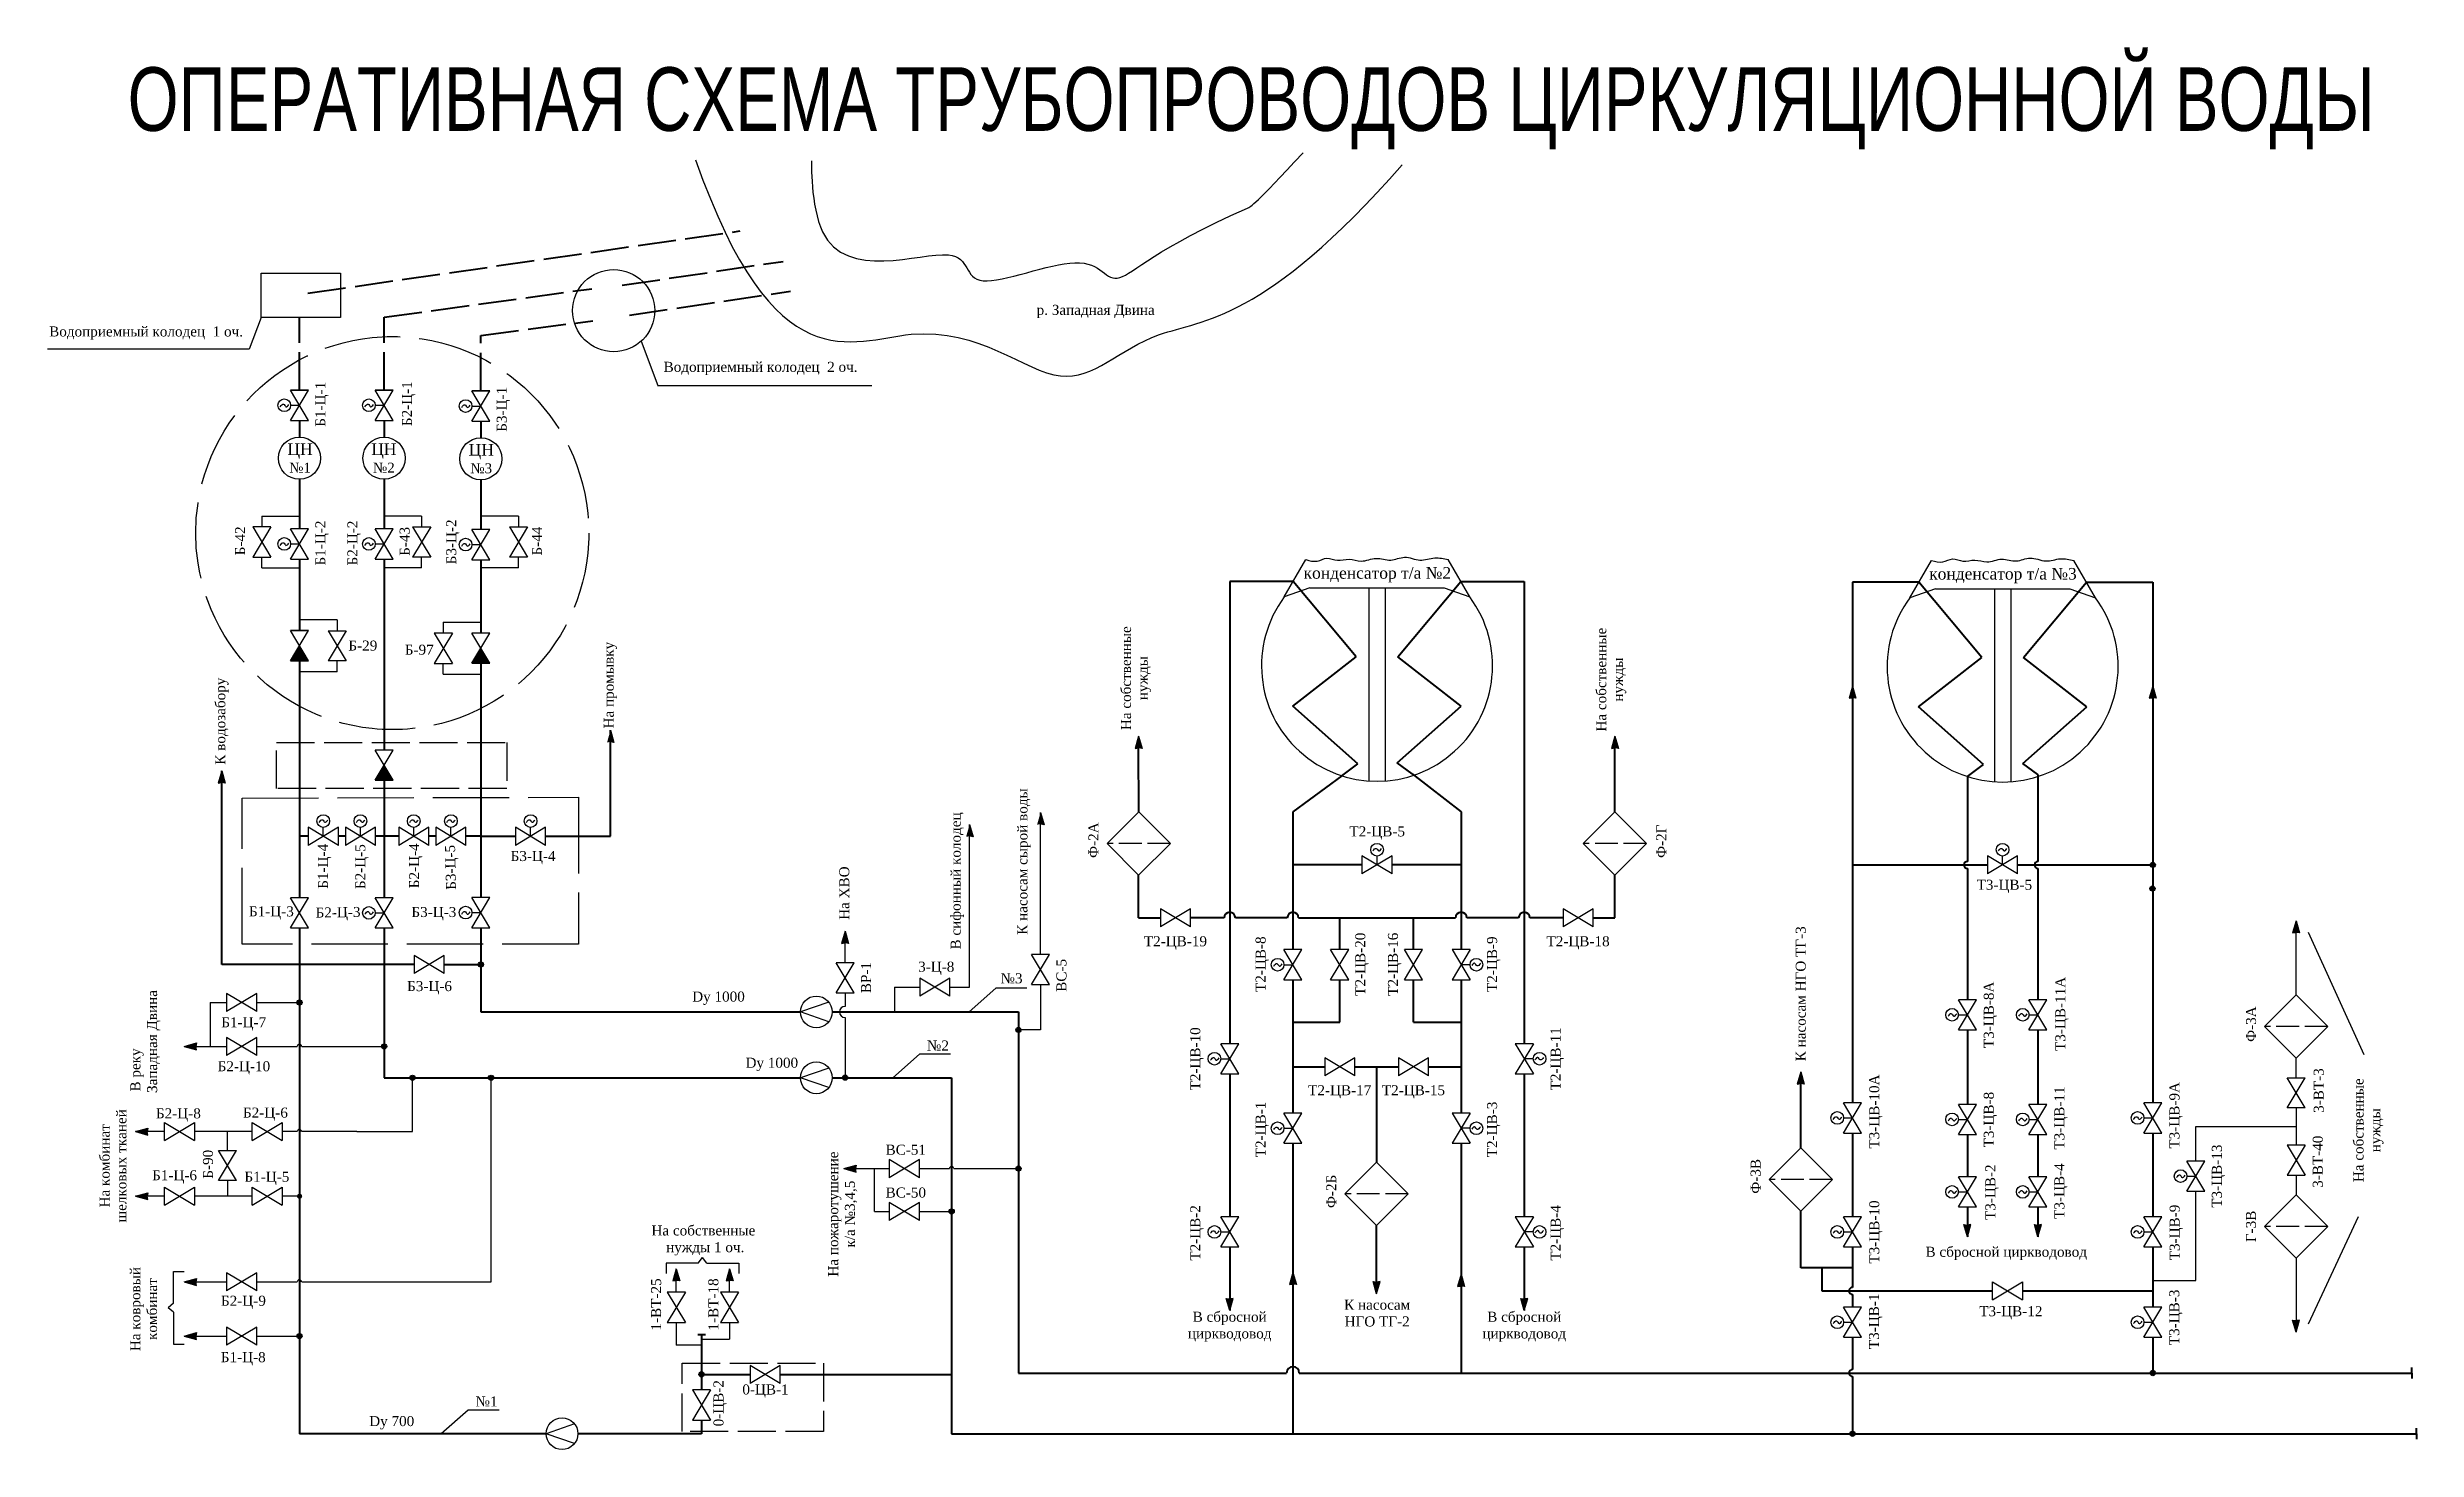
# Model space of a CAD drawing. Header units: millimetres. Extents: x 95 to 468, y 175 to 395.
import ezdxf

# ---------------------------------------------------------------- set-up
doc = ezdxf.new("R2010")
doc.units = ezdxf.units.MM
doc.linetypes.add('ACAD_ISO02W100', pattern=[15, 12, -3])
doc.styles.add('ARIAL', font='ARIAL.TTF', dxfattribs={"width": 0.9})

msp = doc.modelspace()

# ---------------------------------------------------------------- texts
at = {"insert": (284.58, 385.62), "char_height": 10, "width": 395, "attachment_point": 5, "style": 'ARIAL'}
msp.add_mtext('{\\fArial Narrow|b0|i0|c204|p34;ОПЕРАТИВНАЯ СХЕМА\\fArial Narrow|b0|i0|c0|p34; \\fArial Narrow|b0|i0|c204|p34;ТРУБОПРОВОДОВ ЦИРКУЛЯЦИОННОЙ ВОДЫ}', dxfattribs=at)
for s, insert, char_height, width, attachment_point in [('{\\fTimes New Roman|b0|i0|c204|p18;р. Западная Двина}', (269.37, 353.64), 1.5795, 22.5911, 6), ('{\\fTimes New Roman|b0|i0|c204|p18;Водоприемный колодец  1 оч.}', (125.89, 350.24), 1.5795, 33.0039, 6), ('{\\fTimes New Roman|b0|i0|c204|p18;Водоприемный колодец  2 оч.}', (222.6, 344.67), 1.5795, 33.0039, 6), ('{\\fTimes New Roman|b0|i0|c204|p18;\\H0.8642x;ЦН\\H1.157x;\\P\\H0.7407x;№1}', (134.87, 330.58), 2.106, 8.6726, 5), ('{\\fTimes New Roman|b0|i0|c204|p18;\\H0.8642x;ЦН\\P\\H0.857x;№2}', (148.05, 330.58), 2.106, 8.6726, 5), ('{\\fTimes New Roman|b0|i0|c204|p18;\\H0.8642x;ЦН\\P\\H0.857x;№3}', (163.38, 330.47), 2.106, 8.6726, 5), ('{\\fTimes New Roman|b0|i0|c204|p18;\\H0.8642x;конденсатор т/а №\\fTimes New Roman|b0|i0|c0|p18;2}', (304.41, 312.2), 2.106, 27.2025, 5), ('{\\fTimes New Roman|b0|i0|c204|p18;\\H0.8642x;\\C256;конденсатор т/а №3}', (402.87, 312.07), 2.106, 27.2025, 5), ('{\\fTimes New Roman|b0|i0|c204|p18;Б-\\fTimes New Roman|b0|i0|c0|p18;29}', (142.47, 301.85), 1.5795, 7.5635, 1), ('{\\fTimes New Roman|b0|i0|c204|p18;Б-97}', (151.35, 301.2), 1.5795, 7.5635, 1), ('{\\fTimes New Roman|b0|i0|c204|p18;Т\\fTimes New Roman|b0|i0|c0|p18;2-\\fTimes New Roman|b0|i0|c204|p18;ЦВ\\fTimes New Roman|b0|i0|c0|p18;-5}', (304.39, 271.56), 1.5795, 10.8839, 5), ('{\\fTimes New Roman|b0|i0|c204|p18;Б\\fTimes New Roman|b0|i0|c0|p18;3-\\fTimes New Roman|b0|i0|c204|p18;Ц\\fTimes New Roman|b0|i0|c0|p18;-4}', (168.01, 268.73), 1.5795, 8.2118, 1), ('{\\fTimes New Roman|b0|i0|c204|p18;Т3-ЦВ-5}', (398.72, 264.21), 1.5795, 8.2118, 1), ('{\\fTimes New Roman|b0|i0|c204|p18;Б1-Ц-\\fTimes New Roman|b0|i0|c0|p18;3}', (126.82, 260.02), 1.5795, 7.5635, 1), ('{\\fTimes New Roman|b0|i0|c204|p18;Б3-Ц-\\fTimes New Roman|b0|i0|c0|p18;3}', (152.39, 259.92), 1.5795, 7.5635, 1), ('{\\fTimes New Roman|b0|i0|c204|p18;Т\\fTimes New Roman|b0|i0|c0|p18;2-\\fTimes New Roman|b0|i0|c204|p18;ЦВ\\fTimes New Roman|b0|i0|c0|p18;-1\\fTimes New Roman|b0|i0|c204|p18;9}', (272.63, 254.27), 1.5795, 9.0801, 5), ('{\\fTimes New Roman|b0|i0|c204|p18;Т\\fTimes New Roman|b0|i0|c0|p18;2-\\fTimes New Roman|b0|i0|c204|p18;ЦВ\\fTimes New Roman|b0|i0|c0|p18;-1\\fTimes New Roman|b0|i0|c204|p18;8}', (336, 254.27), 1.5795, 9.0801, 5), ('{\\fTimes New Roman|b0|i0|c204|p18;3-Ц-8}', (234.99, 250.27), 1.5795, 21.0675, 5), ('{\\fTimes New Roman|b0|i0|c204|p18;Б3-Ц-6}', (151.71, 248.26), 1.5795, 8.2118, 1), ('{\\fTimes New Roman|b0|i0|c0|p18;Dу 1000}', (200.72, 245.56), 1.5795, 21.0675, 5), ('{\\fTimes New Roman|b0|i0|c204|p18;№3}', (246.84, 248.68), 1.5795, 21.0675, 5), ('{\\fTimes New Roman|b0|i0|c204|p18;Б1-Ц-7}', (122.47, 242.56), 1.5795, 8.2118, 1), ('{\\fTimes New Roman|b0|i0|c204|p18;№2}', (235.26, 238.12), 1.5795, 21.0675, 5), ('{\\fTimes New Roman|b0|i0|c204|p18;Б2-Ц-10}', (121.9, 235.64), 1.5795, 8.2118, 1), ('{\\fTimes New Roman|b0|i0|c0|p18;Dу 1000}', (209.11, 235.15), 1.5795, 21.0675, 5), ('{\\fTimes New Roman|b0|i0|c204|p18;Т\\fTimes New Roman|b0|i0|c0|p18;2-\\fTimes New Roman|b0|i0|c204|p18;ЦВ\\fTimes New Roman|b0|i0|c0|p18;-17}', (298.49, 230.83), 1.5795, 9.0801, 5), ('{\\fTimes New Roman|b0|i0|c204|p18;Т\\fTimes New Roman|b0|i0|c0|p18;2-\\fTimes New Roman|b0|i0|c204|p18;ЦВ\\fTimes New Roman|b0|i0|c0|p18;-15}', (310.09, 230.83), 1.5795, 9.0801, 5), ('{\\fTimes New Roman|b0|i0|c204|p18;Б\\fTimes New Roman|b0|i0|c0|p18;2-\\fTimes New Roman|b0|i0|c204|p18;Ц\\fTimes New Roman|b0|i0|c0|p18;-8}', (119.25, 228.23), 1.5795, 8.2118, 3), ('{\\fTimes New Roman|b0|i0|c204|p18;Б\\fTimes New Roman|b0|i0|c0|p18;2-\\fTimes New Roman|b0|i0|c204|p18;Ц\\fTimes New Roman|b0|i0|c0|p18;-6}', (132.95, 228.35), 1.5795, 8.2118, 3), ('{\\fTimes New Roman|b0|i0|c204|p18;ВС-51}', (230.2, 221.71), 1.5795, 21.0675, 5), ('{\\fTimes New Roman|b0|i0|c204|p18;Б1\\fTimes New Roman|b0|i0|c0|p18;-\\fTimes New Roman|b0|i0|c204|p18;Ц\\fTimes New Roman|b0|i0|c0|p18;-6}', (118.65, 218.49), 1.5795, 8.2118, 3), ('{\\fTimes New Roman|b0|i0|c204|p18;Б1\\fTimes New Roman|b0|i0|c0|p18;-\\fTimes New Roman|b0|i0|c204|p18;Ц\\fTimes New Roman|b0|i0|c0|p18;-5}', (133.18, 218.26), 1.5795, 8.2118, 3), ('{\\fTimes New Roman|b0|i0|c204|p18;ВС-50}', (230.2, 214.97), 1.5795, 21.0675, 5), ('{\\fTimes New Roman|b0|i0|c204|p18;На собственные\\P нужды 1 оч.}', (198.34, 207.44), 1.5795, 28.4668, 5), ('{\\fTimes New Roman|b0|i0|c204|p18;В сбросной циркводовод}', (403.39, 205.4), 1.5795, 33.7995, 5), ('{\\fTimes New Roman|b0|i0|c204|p18;Б2-Ц-9}', (122.42, 198.74), 1.5795, 8.2118, 1), ('{\\fTimes New Roman|b0|i0|c204|p18;К насосам \\PНГО ТГ-2}', (304.38, 196), 1.5795, 21.2495, 5), ('{\\fTimes New Roman|b0|i0|c204|p18;В сбросной \\fTimes New Roman|b0|i0|c0|p18;\\P\\fTimes New Roman|b0|i0|c204|p18;циркводовод}', (281.17, 193.86), 1.5795, 16.5558, 5), ('{\\fTimes New Roman|b0|i0|c204|p18;В сбросной \\fTimes New Roman|b0|i0|c0|p18;\\P\\fTimes New Roman|b0|i0|c204|p18;циркводовод}', (327.53, 193.86), 1.5795, 16.5558, 5), ('{\\fTimes New Roman|b0|i0|c204|p18;Т3-ЦВ-12}', (399.14, 197.1), 1.5795, 7.5635, 1), ('{\\fTimes New Roman|b0|i0|c204|p18;Б1-Ц-8}', (122.39, 189.86), 1.5795, 8.2118, 1), ('{\\fTimes New Roman|b0|i0|c204|p18;№1}', (164.21, 182.1), 1.5795, 21.0675, 5), ('{\\fTimes New Roman|b0|i0|c204|p18;0-ЦВ-1}', (208.12, 183.73), 1.5795, 21.0675, 5), ('{\\fTimes New Roman|b0|i0|c0|p18;Dу 7\\fTimes New Roman|b0|i0|c0|p18;00}', (149.29, 178.75), 1.5795, 21.0675, 5)]:
    msp.add_mtext(s, dxfattribs=dict(insert=insert, char_height=char_height, width=width, attachment_point=attachment_point))
at = {"char_height": 1.5795}
for s, insert, width, attachment_point, rotation in [('{\\fTimes New Roman|b0|i0|c204|p18;Б1-Ц-1}', (137.27, 335.5), 7.5635, 1, 90), ('{\\fTimes New Roman|b0|i0|c204|p18;Б2-Ц-1}', (150.9, 335.59), 7.5635, 1, 90), ('{\\fTimes New Roman|b0|i0|c204|p18;Б3-Ц-1}', (165.81, 334.71), 7.5635, 1, 90), ('{\\fTimes New Roman|b0|i0|c204|p18;Б3-Ц-2}', (157.87, 313.85), 7.5635, 1, 90), ('{\\fTimes New Roman|b0|i0|c204|p18;Б-42}', (124.64, 315.27), 7.5635, 1, 90), ('{\\fTimes New Roman|b0|i0|c204|p18;Б1-Ц-2}', (137.27, 313.66), 7.5635, 1, 90), ('{\\fTimes New Roman|b0|i0|c204|p18;Б2-Ц-2}', (142.32, 313.66), 7.5635, 1, 90), ('{\\fTimes New Roman|b0|i0|c204|p18;Б-43}', (150.53, 315.18), 4.5166, 1, 90), ('{\\fTimes New Roman|b0|i0|c204|p18;Б-44}', (171.35, 315.23), 4.8857, 1, 90), ('{\\fTimes New Roman|b0|i0|c204|p18;На собственные нужды}', (266.43, 295.93), 21.2495, 5, 90), ('{\\fTimes New Roman|b0|i0|c204|p18;На собственные нужды}', (341.22, 295.7), 21.2495, 5, 90), ('{\\fTimes New Roman|b0|i0|c204|p18;На промывку}', (183.71, 294.83), 14.9795, 5, 90), ('{\\fTimes New Roman|b0|i0|c204|p18;К водозабору}', (122.57, 289.16), 15.1638, 5, 90), ('{\\fTimes New Roman|b0|i0|c204|p18;К насосам сырой воды}', (248.81, 267.07), 26.4435, 5, 90), ('{\\fTimes New Roman|b0|i0|c204|p18;В сифонный колодец}', (238.3, 264.02), 26.4435, 5, 90), ('{\\fTimes New Roman|b0|i0|c204|p18;Ф-2А}', (258.94, 267.64), 7.5635, 1, 90), ('{\\fTimes New Roman|b0|i0|c204|p18;Ф-2Г}', (348.31, 267.64), 7.5635, 1, 90), ('{\\fTimes New Roman|b0|i0|c204|p18;Б1-Ц-\\fTimes New Roman|b0|i0|c0|p18;4}', (137.67, 262.79), 8.2118, 1, 90), ('{\\fTimes New Roman|b0|i0|c204|p18;Б\\fTimes New Roman|b0|i0|c0|p18;2-\\fTimes New Roman|b0|i0|c204|p18;Ц\\fTimes New Roman|b0|i0|c0|p18;-5}', (143.56, 262.74), 8.2118, 1, 90), ('{\\fTimes New Roman|b0|i0|c204|p18;Б\\fTimes New Roman|b0|i0|c0|p18;2-\\fTimes New Roman|b0|i0|c204|p18;Ц\\fTimes New Roman|b0|i0|c0|p18;-4}', (152.03, 262.87), 8.2118, 1, 90), ('{\\fTimes New Roman|b0|i0|c204|p18;Б\\fTimes New Roman|b0|i0|c0|p18;3-\\fTimes New Roman|b0|i0|c204|p18;Ц\\fTimes New Roman|b0|i0|c0|p18;-5}', (157.84, 262.6), 8.2118, 1, 91.4214), ('{\\fTimes New Roman|b0|i0|c204|p18;На ХВО}', (220.52, 262.1), 26.4435, 5, 90), ('{\\fTimes New Roman|b0|i0|c204|p18;Б2-Ц-\\fTimes New Roman|b0|i0|c0|p18;3}', (137.3, 259.82), 7.5635, 1, 0.9658), ('{\\fTimes New Roman|b0|i0|c204|p18;Т\\fTimes New Roman|b0|i0|c0|p18;2-\\fTimes New Roman|b0|i0|c204|p18;ЦВ\\fTimes New Roman|b0|i0|c0|p18;-8}', (286.29, 250.91), 9.0801, 5, 90), ('{\\fTimes New Roman|b0|i0|c204|p18;Т\\fTimes New Roman|b0|i0|c0|p18;2-\\fTimes New Roman|b0|i0|c204|p18;ЦВ\\fTimes New Roman|b0|i0|c0|p18;-20}', (301.98, 250.91), 9.0801, 5, 90), ('{\\fTimes New Roman|b0|i0|c204|p18;Т\\fTimes New Roman|b0|i0|c0|p18;2-\\fTimes New Roman|b0|i0|c204|p18;ЦВ\\fTimes New Roman|b0|i0|c0|p18;-16}', (307.12, 250.91), 9.0801, 5, 90), ('{\\fTimes New Roman|b0|i0|c204|p18;Т\\fTimes New Roman|b0|i0|c0|p18;2-\\fTimes New Roman|b0|i0|c204|p18;ЦВ\\fTimes New Roman|b0|i0|c0|p18;-9}', (322.72, 250.91), 9.0801, 5, 90), ('{\\fTimes New Roman|b0|i0|c204|p18;К насосам НГО ТГ-3}', (371.05, 246.26), 21.2495, 5, 90), ('{\\fTimes New Roman|b0|i0|c204|p18;ВР\\fTimes New Roman|b0|i0|c0|p18;-1}', (223.15, 246.36), 7.5635, 1, 90), ('{\\fTimes New Roman|b0|i0|c204|p18;В\\fTimes New Roman|b0|i0|c0|p18;C-\\fTimes New Roman|b0|i0|c0|p18;5}', (253.9, 246.57), 7.5635, 1, 90), ('{\\fTimes New Roman|b0|i0|c204|p18;В реку                Западная Двина}', (110.52, 238.75), 21.0675, 5, 90), ('{\\fTimes New Roman|b0|i0|c204|p18;Т3-ЦВ-8А}', (399.85, 237.71), 7.5635, 1, 90), ('{\\fTimes New Roman|b0|i0|c204|p18;Т3-ЦВ-11А}', (411.11, 237.26), 7.5635, 1, 90), ('{\\fTimes New Roman|b0|i0|c204|p18;Ф-3А}', (441.12, 238.69), 7.5635, 1, 90), ('{\\fTimes New Roman|b0|i0|c204|p18;Т\\fTimes New Roman|b0|i0|c0|p18;2-\\fTimes New Roman|b0|i0|c204|p18;ЦВ\\fTimes New Roman|b0|i0|c0|p18;-10}', (276.01, 236.02), 9.0801, 5, 90), ('{\\fTimes New Roman|b0|i0|c204|p18;Т\\fTimes New Roman|b0|i0|c0|p18;2-\\fTimes New Roman|b0|i0|c204|p18;ЦВ\\fTimes New Roman|b0|i0|c0|p18;-11}', (332.72, 236.02), 9.0801, 5, 90), ('{\\fTimes New Roman|b0|i0|c204|p18;Т\\fTimes New Roman|b0|i0|c0|p18;3-\\fTimes New Roman|b0|i0|c204|p18;ЦВ\\fTimes New Roman|b0|i0|c0|p18;-10\\fTimes New Roman|b0|i0|c204|p18;А}', (381.82, 221.9), 7.5635, 1, 90), ('{\\fTimes New Roman|b0|i0|c204|p18;Т3-ЦВ-11}', (410.96, 221.74), 7.5635, 1, 90), ('{\\fTimes New Roman|b0|i0|c204|p18;Т\\fTimes New Roman|b0|i0|c0|p18;3-\\fTimes New Roman|b0|i0|c204|p18;ЦВ\\fTimes New Roman|b0|i0|c0|p18;-9\\fTimes New Roman|b0|i0|c204|p18;А}', (429.07, 221.9), 7.5635, 1, 90), ('{\\fTimes New Roman|b0|i0|c204|p18;3-ВТ-3}', (451.77, 227.52), 7.5635, 1, 90), ('{\\fTimes New Roman|b0|i0|c204|p18;На собственные нужды}', (460.4, 224.78), 21.2495, 5, 90), ('{\\fTimes New Roman|b0|i0|c204|p18;На комбинат \\Pшелковых тканей}', (105.44, 219.18), 25.9306, 5, 90), ('{\\fTimes New Roman|b0|i0|c204|p18;Т\\fTimes New Roman|b0|i0|c0|p18;2-\\fTimes New Roman|b0|i0|c204|p18;ЦВ\\fTimes New Roman|b0|i0|c0|p18;-1}', (286.29, 224.91), 9.0801, 5, 90), ('{\\fTimes New Roman|b0|i0|c204|p18;Т\\fTimes New Roman|b0|i0|c0|p18;2-\\fTimes New Roman|b0|i0|c204|p18;ЦВ\\fTimes New Roman|b0|i0|c0|p18;-3}', (322.72, 224.91), 9.0801, 5, 90), ('{\\fTimes New Roman|b0|i0|c204|p18;Т3-ЦВ-8}', (399.85, 222.08), 7.5635, 1, 90), ('\\pt1.58;{\\fTimes New Roman|b0|i0|c204|p18;3-ВТ-40}', (451.62, 215.72), 7.5635, 1, 90), ('{\\fTimes New Roman|b0|i0|c204|p18;Б-90}', (120.38, 219.43), 21.0675, 5, 90), ('{\\fTimes New Roman|b0|i0|c204|p18;На пожаротушение \\Pк/а №3,4,5}', (220.27, 211.59), 25.9306, 5, 90), ('{\\fTimes New Roman|b0|i0|c204|p18;Ф-3В}', (363.15, 214.8), 7.5635, 1, 90), ('{\\fTimes New Roman|b0|i0|c204|p18;Т3-ЦВ-\\fTimes New Roman|b0|i0|c0|p18;13}', (435.74, 212.59), 7.5635, 1, 90), ('{\\fTimes New Roman|b0|i0|c204|p18;Ф-2Б}', (296.37, 212.54), 7.5635, 1, 90), ('{\\fTimes New Roman|b0|i0|c204|p18;Т3-ЦВ-2}', (400.1, 210.66), 7.5635, 1, 90), ('{\\fTimes New Roman|b0|i0|c204|p18;Т3-ЦВ-4}', (410.96, 210.84), 7.5635, 1, 90), ('{\\fTimes New Roman|b0|i0|c204|p18;Т\\fTimes New Roman|b0|i0|c0|p18;2-\\fTimes New Roman|b0|i0|c204|p18;ЦВ\\fTimes New Roman|b0|i0|c0|p18;-2}', (276.01, 208.63), 9.0801, 5, 90), ('{\\fTimes New Roman|b0|i0|c204|p18;Т\\fTimes New Roman|b0|i0|c0|p18;2-\\fTimes New Roman|b0|i0|c204|p18;ЦВ\\fTimes New Roman|b0|i0|c0|p18;-4}', (332.72, 208.63), 9.0801, 5, 90), ('{\\fTimes New Roman|b0|i0|c204|p18;Т\\fTimes New Roman|b0|i0|c0|p18;3-\\fTimes New Roman|b0|i0|c204|p18;ЦВ\\fTimes New Roman|b0|i0|c0|p18;-10}', (381.82, 203.8), 7.5635, 1, 90), ('{\\fTimes New Roman|b0|i0|c204|p18;Т3-ЦВ-9}', (429.1, 204.32), 7.5635, 1, 90), ('{\\fTimes New Roman|b0|i0|c204|p18;Г-3В}', (441.11, 207.17), 7.5635, 1, 90), ('{\\fTimes New Roman|b0|i0|c204|p18;На ковровый комбинат}', (110.26, 196.64), 21.0675, 5, 90), ('{\\fTimes New Roman|b0|i0|c204|p18;1-ВТ-25}', (190.11, 193.26), 7.5635, 1, 90), ('{\\fTimes New Roman|b0|i0|c204|p18;1-ВТ-18}', (199.12, 193.26), 7.5635, 1, 90), ('{\\fTimes New Roman|b0|i0|c204|p18;Т3-ЦВ-1}', (381.78, 190.34), 7.5635, 1, 90), ('{\\fTimes New Roman|b0|i0|c204|p18;Т3-ЦВ-3}', (429.04, 190.96), 7.5635, 1, 90), ('{\\fTimes New Roman|b0|i0|c204|p18;0-ЦВ-2}', (199.93, 178.18), 7.5635, 1, 90)]:
    msp.add_mtext(s, dxfattribs=dict(at, insert=insert, width=width, attachment_point=attachment_point, rotation=rotation))

# ---------------------------------------------------------------- hatches: boundary and pattern name
for points in [[(136.2, 298.67), (134.78, 301.04), (133.35, 298.67)], [(133.35, 298.67), (134.78, 301.04), (136.2, 298.67)], [(164.74, 298.27), (163.32, 300.64), (161.9, 298.27)], [(148.09, 282.23), (146.67, 279.86), (149.51, 279.86)]]:
    msp.add_hatch(color=256).paths.add_polyline_path(points)
h = msp.add_hatch(color=256)
h.paths.add_polyline_path([(379.19, 292.84), (379.74, 292.76), (379.19, 294.67)])
h.paths.add_polyline_path([(378.64, 292.76), (379.19, 292.84), (379.19, 294.67)])
h = msp.add_hatch(color=256)
h.paths.add_polyline_path([(426.45, 292.84), (427, 292.76), (426.45, 294.67)])
h.paths.add_polyline_path([(425.9, 292.76), (426.45, 292.84), (426.45, 294.67)])
h = msp.add_hatch(color=256)
h.paths.add_polyline_path([(183.72, 285.9), (184.27, 285.82), (183.72, 287.73)])
h.paths.add_polyline_path([(183.18, 285.82), (183.72, 285.9), (183.72, 287.73)])
h = msp.add_hatch(color=256)
h.paths.add_polyline_path([(266.84, 284.97), (267.39, 284.88), (266.84, 286.8)])
h.paths.add_polyline_path([(266.29, 284.88), (266.84, 284.97), (266.84, 286.8)])
h = msp.add_hatch(color=256)
h.paths.add_polyline_path([(341.79, 284.97), (342.34, 284.88), (341.79, 286.8)])
h.paths.add_polyline_path([(341.24, 284.88), (341.79, 284.97), (341.79, 286.8)])
h = msp.add_hatch(color=256)
h.paths.add_polyline_path([(122.54, 279.5), (123.09, 279.41), (122.54, 281.33)])
h.paths.add_polyline_path([(121.99, 279.41), (122.54, 279.5), (122.54, 281.33)])
h = msp.add_hatch(color=256)
h.paths.add_polyline_path([(240.24, 271.05), (240.79, 270.97), (240.24, 272.89)])
h.paths.add_polyline_path([(239.69, 270.97), (240.24, 271.05), (240.24, 272.89)])
h = msp.add_hatch(color=256)
h.paths.add_polyline_path([(251.41, 272.95), (251.96, 272.87), (251.41, 274.79)])
h.paths.add_polyline_path([(250.86, 272.87), (251.41, 272.95), (251.41, 274.79)])
h = msp.add_hatch(color=256)
edge = h.paths.add_edge_path()
edge.add_arc((426.45, 266.54), 0.411, 0, 360)
h = msp.add_hatch(color=256)
edge = h.paths.add_edge_path()
edge.add_arc((426.4, 262.82), 0.411, 0, 360)
h = msp.add_hatch(color=256)
h.paths.add_polyline_path([(449, 255.93), (448.45, 255.85), (449, 257.76)])
h.paths.add_polyline_path([(449.55, 255.85), (449, 255.93), (449, 257.76)])
h = msp.add_hatch(color=256)
h.paths.add_polyline_path([(220.64, 254.26), (221.19, 254.18), (220.64, 256.09)])
h.paths.add_polyline_path([(220.09, 254.18), (220.64, 254.26), (220.64, 256.09)])
h = msp.add_hatch(color=256)
edge = h.paths.add_edge_path()
edge.add_arc((163.32, 250.87), 0.411, 0, 360)
h = msp.add_hatch(color=256)
edge = h.paths.add_edge_path()
edge.add_arc((134.77, 244.89), 0.411, 0, 360)
h = msp.add_hatch(color=256)
edge = h.paths.add_edge_path()
edge.add_arc((247.93, 240.58), 0.411, 0, 360)
h = msp.add_hatch(color=256)
h.paths.add_polyline_path([(118.46, 237.97), (118.55, 238.52), (116.63, 237.97)])
h.paths.add_polyline_path([(118.55, 237.42), (118.46, 237.97), (116.63, 237.97)])
h = msp.add_hatch(color=256)
edge = h.paths.add_edge_path()
edge.add_arc((148.09, 237.97), 0.411, 0, 360)
h = msp.add_hatch(color=256)
edge = h.paths.add_edge_path()
edge.add_arc((152.56, 233.04), 0.411, 0, 360)
h = msp.add_hatch(color=256)
edge = h.paths.add_edge_path()
edge.add_arc((164.92, 233.04), 0.411, 0, 360)
h = msp.add_hatch(color=256)
edge = h.paths.add_edge_path()
edge.add_arc((220.64, 233.06), 0.411, 0, 360)
h = msp.add_hatch(color=256)
h.paths.add_polyline_path([(371.05, 232.13), (371.6, 232.04), (371.05, 233.96)])
h.paths.add_polyline_path([(370.5, 232.04), (371.05, 232.13), (371.05, 233.96)])
h = msp.add_hatch(color=256)
h.paths.add_polyline_path([(110.82, 224.58), (110.9, 224.03), (108.98, 224.58)])
h.paths.add_polyline_path([(110.9, 225.13), (110.82, 224.58), (108.98, 224.58)])
h = msp.add_hatch(color=256)
h.paths.add_polyline_path([(222.3, 218.75), (222.39, 219.3), (220.47, 218.75)])
h.paths.add_polyline_path([(222.39, 218.2), (222.3, 218.75), (220.47, 218.75)])
h = msp.add_hatch(color=256)
edge = h.paths.add_edge_path()
edge.add_arc((247.93, 218.75), 0.411, 0, 360)
h = msp.add_hatch(color=256)
h.paths.add_polyline_path([(110.82, 214.41), (110.9, 213.86), (108.98, 214.41)])
h.paths.add_polyline_path([(110.9, 214.96), (110.82, 214.41), (108.98, 214.41)])
h = msp.add_hatch(color=256)
edge = h.paths.add_edge_path()
edge.add_arc((134.79, 214.4), 0.411, 0, 360)
h = msp.add_hatch(color=256)
edge = h.paths.add_edge_path()
edge.add_arc((237.41, 212), 0.411, 0, 360)
h = msp.add_hatch(color=256)
h.paths.add_polyline_path([(397.27, 209.86), (396.72, 209.94), (397.27, 208.02)])
h.paths.add_polyline_path([(397.82, 209.94), (397.27, 209.86), (397.27, 208.02)])
h = msp.add_hatch(color=256)
h.paths.add_polyline_path([(408.38, 209.86), (407.83, 209.94), (408.38, 208.02)])
h.paths.add_polyline_path([(408.93, 209.94), (408.38, 209.86), (408.38, 208.02)])
h = msp.add_hatch(color=256)
h.paths.add_polyline_path([(118.46, 200.91), (118.55, 201.46), (116.63, 200.91)])
h.paths.add_polyline_path([(118.55, 200.36), (118.46, 200.91), (116.63, 200.91)])
h = msp.add_hatch(color=256)
h.paths.add_polyline_path([(194.08, 201.16), (194.62, 201.08), (194.08, 203)])
h.paths.add_polyline_path([(193.53, 201.08), (194.08, 201.16), (194.08, 203)])
h = msp.add_hatch(color=256)
h.paths.add_polyline_path([(202.47, 201.16), (203.02, 201.08), (202.47, 203)])
h.paths.add_polyline_path([(201.92, 201.08), (202.47, 201.16), (202.47, 203)])
h = msp.add_hatch(color=256)
h.paths.add_polyline_path([(291.12, 200.57), (291.67, 200.49), (291.12, 202.41)])
h.paths.add_polyline_path([(290.57, 200.49), (291.12, 200.57), (291.12, 202.41)])
h = msp.add_hatch(color=256)
h.paths.add_polyline_path([(317.6, 200.27), (318.15, 200.19), (317.6, 202.11)])
h.paths.add_polyline_path([(317.05, 200.19), (317.6, 200.27), (317.6, 202.11)])
h = msp.add_hatch(color=256)
h.paths.add_polyline_path([(281.18, 198.25), (280.63, 198.33), (281.18, 196.42)])
h.paths.add_polyline_path([(281.73, 198.33), (281.18, 198.25), (281.18, 196.42)])
h = msp.add_hatch(color=256)
h.paths.add_polyline_path([(304.28, 200.89), (303.73, 200.97), (304.28, 199.06)])
h.paths.add_polyline_path([(304.83, 200.97), (304.28, 200.89), (304.28, 199.06)])
h = msp.add_hatch(color=256)
h.paths.add_polyline_path([(327.53, 198.25), (326.98, 198.33), (327.53, 196.42)])
h.paths.add_polyline_path([(328.08, 198.33), (327.53, 198.25), (327.53, 196.42)])
h = msp.add_hatch(color=256)
h.paths.add_polyline_path([(449, 194.83), (448.45, 194.91), (449, 192.99)])
h.paths.add_polyline_path([(449.55, 194.91), (449, 194.83), (449, 192.99)])
h = msp.add_hatch(color=256)
h.paths.add_polyline_path([(118.46, 192.38), (118.55, 192.93), (116.63, 192.38)])
h.paths.add_polyline_path([(118.55, 191.83), (118.46, 192.38), (116.63, 192.38)])
h = msp.add_hatch(color=256)
edge = h.paths.add_edge_path()
edge.add_arc((134.77, 192.38), 0.411, 0, 360)
h = msp.add_hatch(color=256)
edge = h.paths.add_edge_path()
edge.add_arc((198.05, 186.36), 0.411, 0, 360)
h = msp.add_hatch(color=256)
edge = h.paths.add_edge_path()
edge.add_arc((426.45, 186.57), 0.411, 0, 360)
h = msp.add_hatch(color=256)
edge = h.paths.add_edge_path()
edge.add_arc((379.19, 177.02), 0.411, 0, 360)

# ---------------------------------------------------------------- linework, layer by layer
at = {"linetype": 'ACAD_ISO02W100', "lineweight": 40, "ltscale": 0.5}
for p, q in [((136.1, 356.52), (204.13, 366.32)), ((185.56, 357.76), (210.9, 361.53)), ((148.09, 352.74), (180.79, 357.22)), ((186.73, 353.06), (212.07, 356.83)), ((134.77, 341.23), (134.77, 352.7)), ((148.09, 341.23), (148.09, 352.74)), ((163.32, 349.86), (180.95, 352.18)), ((163.32, 341.13), (163.32, 349.86))]:
    msp.add_line(p, q, dxfattribs=at)
for p, q in [((128.74, 352.7), (126.87, 347.72)), ((126.87, 347.72), (95.1, 347.72)), ((188.53, 348.95), (191.15, 342.01)), ((136.2, 341.23), (133.35, 341.23)), ((133.35, 336.5), (136.2, 341.23)), ((136.2, 336.5), (133.35, 341.23)), ((133.35, 341.23), (136.2, 341.23)), ((149.51, 341.23), (146.67, 341.23)), ((146.67, 336.5), (149.51, 341.23)), ((149.51, 336.5), (146.67, 341.23)), ((146.67, 341.23), (149.51, 341.23)), ((164.74, 341.13), (161.9, 341.13)), ((161.9, 336.4), (164.74, 341.13)), ((164.74, 336.4), (161.9, 341.13)), ((161.9, 341.13), (164.74, 341.13)), ((191.14, 342.01), (224.87, 342.01)), ((133.35, 336.5), (136.2, 336.5)), ((133.37, 338.87), (134.77, 338.87)), ((146.67, 336.5), (149.51, 336.5)), ((146.69, 338.87), (148.09, 338.87)), ((161.9, 336.4), (164.74, 336.4)), ((161.92, 338.76), (163.32, 338.76)), ((128.83, 321.45), (128.83, 319.74)), ((128.83, 321.45), (134.75, 321.45)), ((154, 321.45), (148.09, 321.45)), ((154, 321.45), (154, 319.74)), ((169.23, 321.45), (163.32, 321.45)), ((169.23, 321.45), (169.23, 319.74)), ((130.25, 319.74), (127.41, 319.74)), ((130.25, 319.74), (127.41, 315)), ((127.41, 319.74), (130.25, 315)), ((136.2, 319.42), (133.35, 319.42)), ((133.35, 314.68), (136.2, 319.42)), ((136.2, 314.68), (133.35, 319.42)), ((133.37, 317.05), (134.77, 317.05)), ((149.51, 319.42), (146.67, 319.42)), ((146.67, 314.68), (149.51, 319.42)), ((149.51, 314.68), (146.67, 319.42)), ((146.69, 317.05), (148.09, 317.05)), ((152.58, 319.74), (155.43, 319.74)), ((152.58, 319.74), (155.43, 315)), ((155.43, 319.74), (152.58, 315)), ((164.74, 319.32), (161.9, 319.32)), ((161.9, 314.58), (164.74, 319.32)), ((164.74, 314.58), (161.9, 319.32)), ((161.92, 316.95), (163.32, 316.95)), ((167.81, 319.74), (170.65, 319.74)), ((167.81, 319.74), (170.65, 315)), ((170.65, 319.74), (167.81, 315)), ((127.41, 315), (130.25, 315)), ((128.83, 313.28), (128.83, 315)), ((128.83, 313.28), (134.75, 313.28)), ((133.35, 314.68), (136.2, 314.68)), ((146.67, 314.68), (149.51, 314.68)), ((154, 313.28), (148.09, 313.28)), ((155.43, 315), (152.58, 315)), ((154, 313.28), (154, 315)), ((161.9, 314.58), (164.74, 314.58)), ((169.23, 313.28), (163.32, 313.28)), ((170.65, 315), (167.81, 315)), ((169.23, 313.28), (169.23, 315)), ((289.76, 308.72), (293.18, 314.59)), ((318.96, 308.72), (315.54, 314.59)), ((388.22, 308.59), (391.64, 314.46)), ((417.42, 308.59), (414, 314.46)), ((293.79, 310.14), (289.76, 308.72)), ((293.79, 310.14), (314.92, 310.14)), ((303.06, 310.14), (303.06, 279.75)), ((305.66, 310.14), (305.66, 279.75)), ((314.92, 310.14), (318.96, 308.72)), ((392.26, 310), (388.22, 308.59)), ((392.26, 310), (413.38, 310)), ((401.52, 310), (401.52, 279.62)), ((404.12, 310), (404.12, 279.62)), ((413.38, 310), (417.42, 308.59)), ((136.2, 303.41), (133.35, 303.41)), ((133.35, 298.67), (136.2, 303.41)), ((136.2, 298.67), (133.35, 303.41)), ((133.35, 303.41), (136.2, 303.41)), ((136.2, 298.67), (133.35, 303.41)), ((133.35, 298.67), (136.2, 303.41)), ((140.69, 305.12), (134.78, 305.12)), ((139.27, 303.4), (142.11, 303.4)), ((139.27, 303.4), (142.11, 298.66)), ((142.11, 303.4), (139.27, 298.66)), ((140.69, 305.12), (140.69, 303.4)), ((158.83, 303), (155.98, 303)), ((158.83, 303), (155.98, 298.26)), ((155.98, 303), (158.83, 298.26)), ((157.4, 304.72), (157.4, 303)), ((157.4, 304.72), (163.32, 304.72)), ((164.74, 303.01), (161.9, 303.01)), ((161.9, 298.27), (164.74, 303.01)), ((164.74, 298.27), (161.9, 303.01)), ((133.35, 298.67), (136.2, 298.67)), ((136.2, 298.67), (133.35, 298.67)), ((142.11, 298.66), (139.27, 298.66)), ((140.69, 296.94), (140.69, 298.66)), ((140.69, 296.94), (134.78, 296.94)), ((155.98, 298.26), (158.83, 298.26)), ((157.4, 296.54), (157.4, 298.26)), ((157.4, 296.54), (163.32, 296.54)), ((161.9, 298.27), (164.74, 298.27)), ((379.19, 294.67), (378.64, 292.76)), ((379.19, 294.67), (379.74, 292.76)), ((426.45, 294.67), (425.9, 292.76)), ((426.45, 294.67), (427, 292.76)), ((378.64, 292.76), (379.19, 292.84)), ((379.74, 292.76), (379.19, 292.84)), ((425.9, 292.76), (426.45, 292.84)), ((427, 292.76), (426.45, 292.84)), ((183.72, 287.73), (184.27, 285.82)), ((149.51, 284.6), (146.67, 284.6)), ((146.67, 279.86), (149.51, 284.6)), ((149.51, 279.86), (146.67, 284.6)), ((184.27, 285.82), (183.72, 285.9)), ((266.84, 286.8), (266.29, 284.88)), ((266.29, 284.88), (266.84, 284.97)), ((266.84, 286.8), (267.39, 284.88)), ((267.39, 284.88), (266.84, 284.97)), ((341.79, 286.8), (341.24, 284.88)), ((341.24, 284.88), (341.79, 284.97)), ((341.79, 286.8), (342.34, 284.88)), ((342.34, 284.88), (341.79, 284.97)), ((122.54, 281.33), (121.99, 279.41)), ((122.54, 281.33), (123.09, 279.41)), ((146.67, 279.86), (149.51, 279.86)), ((121.99, 279.41), (122.54, 279.5)), ((123.09, 279.41), (122.54, 279.5)), ((136.15, 272.46), (136.15, 269.62)), ((140.89, 269.62), (136.15, 272.46)), ((140.89, 272.46), (136.15, 269.62)), ((138.52, 271.04), (138.52, 272.44)), ((140.89, 269.62), (140.89, 272.46)), ((142, 272.46), (142, 269.62)), ((146.74, 269.62), (142, 272.46)), ((146.74, 272.46), (142, 269.62)), ((144.37, 271.04), (144.37, 272.44)), ((146.74, 269.62), (146.74, 272.46)), ((150.39, 272.46), (150.39, 269.62)), ((155.12, 269.62), (150.39, 272.46)), ((155.12, 272.46), (150.39, 269.62)), ((152.76, 271.04), (152.76, 272.44)), ((155.12, 269.62), (155.12, 272.46)), ((156.23, 272.46), (156.23, 269.62)), ((160.97, 269.62), (156.23, 272.46)), ((160.97, 272.46), (156.23, 269.62)), ((158.6, 271.04), (158.6, 272.44)), ((160.97, 269.62), (160.97, 272.46)), ((168.77, 272.46), (168.77, 269.62)), ((173.51, 269.62), (168.77, 272.46)), ((173.51, 272.46), (168.77, 269.62)), ((171.14, 271.04), (171.14, 272.44)), ((173.51, 269.62), (173.51, 272.46)), ((240.24, 247.31), (240.24, 272.89)), ((240.24, 272.89), (240.79, 270.97)), ((251.41, 252.46), (251.41, 274.79)), ((251.41, 274.79), (251.96, 272.87)), ((251.96, 272.87), (251.41, 272.95)), ((240.79, 270.97), (240.24, 271.05)), ((301.99, 267.96), (301.99, 265.12)), ((306.73, 265.12), (301.99, 267.96)), ((306.73, 267.96), (301.99, 265.12)), ((304.36, 266.54), (304.36, 267.94)), ((306.73, 265.12), (306.73, 267.96)), ((400.43, 267.96), (400.43, 265.12)), ((405.17, 265.12), (400.43, 267.96)), ((405.17, 267.96), (400.43, 265.12)), ((402.8, 266.54), (402.8, 267.94)), ((405.17, 265.12), (405.17, 267.96)), ((136.2, 261.37), (133.35, 261.37)), ((133.35, 256.63), (136.2, 261.37)), ((136.2, 256.63), (133.35, 261.37)), ((149.51, 261.37), (146.67, 261.37)), ((146.67, 256.63), (149.51, 261.37)), ((149.51, 256.63), (146.67, 261.37)), ((164.74, 261.39), (161.9, 261.39)), ((161.9, 256.66), (164.74, 261.39)), ((164.74, 256.66), (161.9, 261.39)), ((146.69, 259), (148.09, 259)), ((161.92, 259.03), (163.32, 259.03)), ((270.26, 259.63), (270.26, 256.79)), ((275, 256.79), (270.26, 259.63)), ((275, 259.63), (270.26, 256.79)), ((275, 256.79), (275, 259.63)), ((333.63, 259.63), (333.63, 256.79)), ((338.37, 256.79), (333.63, 259.63)), ((338.37, 259.63), (333.63, 256.79)), ((338.37, 256.79), (338.37, 259.63)), ((449, 257.76), (448.45, 255.85)), ((449, 257.76), (449.55, 255.85)), ((133.35, 256.63), (136.2, 256.63)), ((146.67, 256.63), (149.51, 256.63)), ((161.9, 256.66), (164.74, 256.66)), ((220.64, 256.09), (220.09, 254.18)), ((220.09, 254.18), (220.64, 254.26)), ((220.64, 256.09), (221.19, 254.18)), ((220.64, 251.13), (220.64, 254.26)), ((221.19, 254.18), (220.64, 254.26)), ((448.45, 255.85), (449, 255.93)), ((449, 248.63), (449, 255.93)), ((449.55, 255.85), (449, 255.93)), ((450.92, 255.97), (459.65, 236.71)), ((152.83, 252.29), (152.83, 249.45)), ((157.57, 249.45), (152.83, 252.29)), ((157.57, 252.29), (152.83, 249.45)), ((157.57, 249.45), (157.57, 252.29)), ((222.07, 251.13), (219.22, 251.13)), ((219.22, 246.39), (222.07, 251.13)), ((222.07, 246.39), (219.22, 251.13)), ((252.83, 252.46), (249.99, 252.46)), ((249.99, 247.72), (252.83, 252.46)), ((252.83, 247.72), (249.99, 252.46)), ((292.54, 253.21), (289.69, 253.21)), ((289.69, 248.47), (292.54, 253.21)), ((292.54, 248.47), (289.69, 253.21)), ((289.72, 250.84), (291.12, 250.84)), ((299.91, 253.21), (297.06, 253.21)), ((297.06, 248.47), (299.91, 253.21)), ((299.91, 248.47), (297.06, 253.21)), ((311.51, 253.21), (308.66, 253.21)), ((308.66, 248.47), (311.51, 253.21)), ((311.51, 248.47), (308.66, 253.21)), ((319.02, 253.21), (316.18, 253.21)), ((319.02, 253.21), (316.18, 248.47)), ((316.18, 253.21), (319.02, 248.47)), ((319, 250.84), (317.6, 250.84)), ((123.31, 246.31), (123.31, 243.46)), ((128.05, 243.46), (123.31, 246.31)), ((128.05, 246.31), (123.31, 243.46)), ((128.05, 243.46), (128.05, 246.31)), ((219.22, 246.39), (222.07, 246.39)), ((220.64, 246.39), (220.64, 244.28)), ((228.42, 247.31), (232.39, 247.31)), ((228.42, 247.31), (228.42, 243.33)), ((232.39, 248.73), (232.39, 245.89)), ((237.13, 245.89), (232.39, 248.73)), ((237.13, 248.73), (232.39, 245.89)), ((237.13, 245.89), (237.13, 248.73)), ((237.13, 247.31), (240.24, 247.31)), ((244.39, 247.12), (240.16, 243.4)), ((249.27, 247.12), (244.39, 247.12)), ((249.99, 247.72), (252.83, 247.72)), ((251.41, 247.72), (251.41, 240.58)), ((289.69, 248.47), (292.54, 248.47)), ((297.06, 248.47), (299.91, 248.47)), ((308.66, 248.47), (311.51, 248.47)), ((316.18, 248.47), (319.02, 248.47)), ((449, 246.09), (449, 248.63)), ((120.71, 244.89), (123.31, 244.89)), ((120.71, 244.89), (120.71, 237.97)), ((128.05, 244.89), (134.77, 244.89)), ((218.09, 244.93), (213.62, 243.4)), ((218.09, 241.86), (213.62, 243.4)), ((220.64, 242.51), (220.64, 233.04)), ((398.69, 245.31), (395.85, 245.31)), ((395.85, 240.58), (398.69, 245.31)), ((398.69, 240.58), (395.85, 245.31)), ((395.87, 242.95), (397.27, 242.95)), ((409.8, 245.31), (406.95, 245.31)), ((406.95, 240.58), (409.8, 245.31)), ((409.8, 240.58), (406.95, 245.31)), ((406.97, 242.95), (408.38, 242.95)), ((123.31, 239.39), (123.31, 236.55)), ((128.05, 236.55), (123.31, 239.39)), ((128.05, 239.39), (123.31, 236.55)), ((128.05, 236.55), (128.05, 239.39)), ((251.41, 240.58), (247.93, 240.58)), ((395.85, 240.58), (398.69, 240.58)), ((406.95, 240.58), (409.8, 240.58)), ((116.63, 237.97), (118.55, 238.52)), ((116.63, 237.97), (123.31, 237.97)), ((116.63, 237.97), (118.55, 237.42)), ((118.55, 238.52), (118.46, 237.97)), ((118.55, 237.42), (118.46, 237.97)), ((128.05, 237.97), (134.43, 237.97)), ((135.12, 237.97), (148.09, 237.97)), ((232.37, 236.76), (228.14, 233.04)), ((237.25, 236.76), (232.37, 236.76)), ((282.6, 238.4), (279.76, 238.4)), ((279.76, 233.66), (282.6, 238.4)), ((282.6, 233.66), (279.76, 238.4)), ((279.78, 236.03), (281.18, 236.03)), ((296.12, 236.19), (296.12, 233.35)), ((300.86, 233.35), (296.12, 236.19)), ((300.86, 236.19), (296.12, 233.35)), ((300.86, 233.35), (300.86, 236.19)), ((307.72, 236.19), (307.72, 233.35)), ((312.46, 233.35), (307.72, 236.19)), ((312.46, 236.19), (307.72, 233.35)), ((312.46, 233.35), (312.46, 236.19)), ((328.96, 238.4), (326.11, 238.4)), ((328.96, 238.4), (326.11, 233.66)), ((326.11, 238.4), (328.96, 233.66)), ((328.93, 236.03), (327.53, 236.03)), ((449, 233.03), (449, 236.13)), ((152.56, 224.58), (152.56, 233.04)), ((164.92, 200.91), (164.92, 233.04)), ((218.09, 234.58), (213.62, 233.04)), ((218.09, 231.51), (213.62, 233.04)), ((279.76, 233.66), (282.6, 233.66)), ((326.11, 233.66), (328.96, 233.66)), ((371.05, 233.96), (370.5, 232.04)), ((370.5, 232.04), (371.05, 232.13)), ((371.05, 233.96), (371.6, 232.04)), ((371.6, 232.04), (371.05, 232.13)), ((447.58, 233.03), (450.42, 233.03)), ((450.42, 228.29), (447.58, 233.03)), ((447.58, 228.29), (450.42, 233.03)), ((292.54, 227.47), (289.69, 227.47)), ((289.69, 222.73), (292.54, 227.47)), ((292.54, 222.73), (289.69, 227.47)), ((319.02, 227.47), (316.18, 227.47)), ((319.02, 227.47), (316.18, 222.73)), ((316.18, 227.47), (319.02, 222.73)), ((380.62, 229.09), (377.77, 229.09)), ((377.77, 224.35), (380.62, 229.09)), ((380.62, 224.35), (377.77, 229.09)), ((398.69, 228.86), (395.85, 228.86)), ((395.85, 224.12), (398.69, 228.86)), ((398.69, 224.12), (395.85, 228.86)), ((409.8, 228.86), (406.95, 228.86)), ((406.95, 224.12), (409.8, 228.86)), ((409.8, 224.12), (406.95, 228.86)), ((427.87, 229.09), (425.03, 229.09)), ((425.03, 224.35), (427.87, 229.09)), ((427.87, 224.35), (425.03, 229.09)), ((450.42, 228.29), (447.58, 228.29)), ((449, 228.29), (449, 222.46)), ((108.98, 224.58), (110.9, 225.13)), ((113.52, 224.58), (108.98, 224.58)), ((108.98, 224.58), (110.9, 224.03)), ((110.9, 225.13), (110.82, 224.58)), ((110.9, 224.03), (110.82, 224.58)), ((113.52, 223.16), (113.52, 226.01)), ((113.52, 223.16), (118.26, 226.01)), ((113.52, 226.01), (118.26, 223.16)), ((118.26, 226.01), (118.26, 223.16)), ((127.32, 224.58), (118.26, 224.58)), ((123.44, 221.62), (123.44, 224.58)), ((127.32, 223.16), (127.32, 226.01)), ((127.32, 223.16), (132.06, 226.01)), ((127.32, 226.01), (132.06, 223.16)), ((132.06, 226.01), (132.06, 223.16)), ((134.43, 224.58), (132.06, 224.58)), ((143.79, 224.58), (135.12, 224.58)), ((143.79, 224.58), (152.56, 224.58)), ((289.72, 225.1), (291.12, 225.1)), ((319, 225.1), (317.6, 225.1)), ((377.77, 224.35), (380.62, 224.35)), ((377.79, 226.72), (379.19, 226.72)), ((395.85, 224.12), (398.69, 224.12)), ((395.87, 226.49), (397.27, 226.49)), ((406.95, 224.12), (409.8, 224.12)), ((406.97, 226.49), (408.38, 226.49)), ((425.03, 224.35), (427.87, 224.35)), ((425.05, 226.72), (426.45, 226.72)), ((433.21, 219.93), (433.21, 225.38)), ((433.21, 225.38), (449, 225.38)), ((122.02, 221.62), (124.86, 221.62)), ((124.86, 216.88), (122.02, 221.62)), ((122.02, 216.88), (124.86, 221.62)), ((227.6, 220.17), (227.6, 217.32)), ((232.34, 217.32), (227.6, 220.17)), ((232.34, 220.17), (227.6, 217.32)), ((232.34, 217.32), (232.34, 220.17)), ((289.69, 222.73), (292.54, 222.73)), ((316.18, 222.73), (319.02, 222.73)), ((450.42, 222.46), (447.58, 222.46)), ((450.42, 222.46), (447.58, 217.72)), ((447.58, 222.46), (450.42, 217.72)), ((124.86, 216.88), (122.02, 216.88)), ((123.44, 216.88), (123.44, 214.41)), ((220.47, 218.75), (222.39, 219.3)), ((220.47, 218.75), (227.6, 218.75)), ((220.47, 218.75), (222.39, 218.2)), ((222.39, 219.3), (222.3, 218.75)), ((222.39, 218.2), (222.3, 218.75)), ((225.27, 212), (225.27, 218.75)), ((232.34, 218.75), (237.07, 218.75)), ((237.75, 218.75), (247.93, 218.75)), ((398.69, 217.46), (395.85, 217.46)), ((395.85, 212.72), (398.69, 217.46)), ((398.69, 212.72), (395.85, 217.46)), ((409.8, 217.46), (406.95, 217.46)), ((406.95, 212.72), (409.8, 217.46)), ((409.8, 212.72), (406.95, 217.46)), ((434.63, 219.93), (431.79, 219.93)), ((431.79, 215.19), (434.63, 219.93)), ((434.63, 215.19), (431.79, 219.93)), ((431.81, 217.56), (433.21, 217.56)), ((447.58, 217.72), (450.42, 217.72)), ((449, 217.72), (449, 214.62)), ((108.98, 214.41), (110.9, 214.96)), ((113.52, 214.41), (108.98, 214.41)), ((108.98, 214.41), (110.9, 213.86)), ((110.9, 214.96), (110.82, 214.41)), ((110.9, 213.86), (110.82, 214.41)), ((113.52, 212.99), (113.52, 215.83)), ((113.52, 212.99), (118.26, 215.83)), ((113.52, 215.83), (118.26, 212.99)), ((118.26, 215.83), (118.26, 212.99)), ((127.32, 214.41), (118.26, 214.41)), ((127.32, 212.99), (127.32, 215.83)), ((127.32, 212.99), (132.06, 215.83)), ((127.32, 215.83), (132.06, 212.99)), ((132.06, 215.83), (132.06, 212.99)), ((134.77, 214.41), (132.06, 214.41)), ((227.6, 213.42), (227.6, 210.58)), ((232.34, 210.58), (227.6, 213.42)), ((232.34, 213.42), (227.6, 210.58)), ((232.34, 210.58), (232.34, 213.42)), ((395.85, 212.72), (398.69, 212.72)), ((395.87, 215.09), (397.27, 215.09)), ((406.95, 212.72), (409.8, 212.72)), ((406.97, 215.09), (408.38, 215.09)), ((431.79, 215.19), (434.63, 215.19)), ((433.21, 201.16), (433.21, 215.19)), ((225.27, 212), (227.6, 212)), ((232.34, 212), (237.41, 212)), ((282.6, 211.16), (279.76, 211.16)), ((279.76, 206.42), (282.6, 211.16)), ((282.6, 206.42), (279.76, 211.16)), ((328.96, 211.16), (326.11, 211.16)), ((328.96, 211.16), (326.11, 206.42)), ((326.11, 211.16), (328.96, 206.42)), ((380.62, 211.16), (377.77, 211.16)), ((377.77, 206.42), (380.62, 211.16)), ((380.62, 206.42), (377.77, 211.16)), ((397.27, 208.02), (396.72, 209.94)), ((396.72, 209.94), (397.27, 209.86)), ((397.27, 208.02), (397.82, 209.94)), ((397.82, 209.94), (397.27, 209.86)), ((408.38, 208.02), (407.83, 209.94)), ((407.83, 209.94), (408.38, 209.86)), ((408.38, 208.02), (408.93, 209.94)), ((408.93, 209.94), (408.38, 209.86)), ((427.87, 211.16), (425.03, 211.16)), ((425.03, 206.42), (427.87, 211.16)), ((427.87, 206.42), (425.03, 211.16)), ((458.77, 211.17), (450.92, 194.25)), ((279.76, 206.42), (282.6, 206.42)), ((279.78, 208.79), (281.18, 208.79)), ((326.11, 206.42), (328.96, 206.42)), ((328.93, 208.79), (327.53, 208.79)), ((377.77, 206.42), (380.62, 206.42)), ((377.79, 208.79), (379.19, 208.79)), ((425.03, 206.42), (427.87, 206.42)), ((425.05, 208.79), (426.45, 208.79)), ((114.96, 197.55), (114.96, 202.58)), ((114.96, 202.58), (116.6, 202.58)), ((116.63, 200.91), (118.55, 201.46)), ((118.55, 201.46), (118.46, 200.91)), ((123.31, 202.33), (123.31, 199.49)), ((128.05, 199.49), (123.31, 202.33)), ((128.05, 202.33), (123.31, 199.49)), ((128.05, 199.49), (128.05, 202.33)), ((197.52, 203.89), (192.49, 203.89)), ((192.49, 203.89), (192.49, 202.25)), ((194.08, 203), (193.53, 201.08)), ((194.08, 199.28), (194.08, 203)), ((194.08, 203), (194.62, 201.08)), ((197.52, 203.89), (198.21, 204.76)), ((198.9, 203.89), (198.21, 204.76)), ((198.9, 203.89), (203.93, 203.89)), ((202.47, 203), (201.92, 201.08)), ((202.47, 199.28), (202.47, 203)), ((202.47, 203), (203.02, 201.08)), ((203.93, 203.89), (203.93, 202.25)), ((291.12, 202.41), (290.57, 200.49)), ((291.12, 202.41), (291.67, 200.49)), ((317.6, 202.11), (317.05, 200.19)), ((317.6, 202.11), (318.15, 200.19)), ((449, 204.66), (449, 202.13)), ((449, 202.13), (449, 194.83)), ((116.63, 200.91), (123.31, 200.91)), ((116.63, 200.91), (118.55, 200.36)), ((118.55, 200.36), (118.46, 200.91)), ((128.05, 200.91), (134.43, 200.91)), ((135.12, 200.91), (164.92, 200.91)), ((195.5, 199.28), (192.65, 199.28)), ((195.5, 199.28), (192.65, 194.54)), ((192.65, 199.28), (195.5, 194.54)), ((193.53, 201.08), (194.08, 201.16)), ((194.62, 201.08), (194.08, 201.16)), ((203.89, 199.28), (201.04, 199.28)), ((203.89, 199.28), (201.04, 194.54)), ((201.04, 199.28), (203.89, 194.54)), ((201.92, 201.08), (202.47, 201.16)), ((203.02, 201.08), (202.47, 201.16)), ((281.18, 196.42), (280.63, 198.33)), ((280.63, 198.33), (281.18, 198.25)), ((281.18, 196.42), (281.73, 198.33)), ((281.73, 198.33), (281.18, 198.25)), ((290.57, 200.49), (291.12, 200.57)), ((291.67, 200.49), (291.12, 200.57)), ((304.28, 199.06), (303.73, 200.97)), ((303.73, 200.97), (304.28, 200.89)), ((304.28, 199.06), (304.83, 200.97)), ((304.83, 200.97), (304.28, 200.89)), ((317.05, 200.19), (317.6, 200.27)), ((318.15, 200.19), (317.6, 200.27)), ((327.53, 196.42), (326.98, 198.33)), ((326.98, 198.33), (327.53, 198.25)), ((327.53, 196.42), (328.08, 198.33)), ((328.08, 198.33), (327.53, 198.25)), ((401.22, 198.08), (401.22, 200.92)), ((401.22, 198.08), (405.95, 200.92)), ((401.22, 200.92), (405.95, 198.08)), ((405.95, 200.92), (405.95, 198.08)), ((426.45, 201.16), (433.21, 201.16)), ((114.96, 197.55), (114.09, 196.85)), ((114.96, 196.16), (114.09, 196.85)), ((114.96, 196.16), (114.96, 191.13)), ((192.65, 194.54), (195.5, 194.54)), ((194.08, 194.54), (194.08, 190.98)), ((201.04, 194.54), (203.89, 194.54)), ((202.47, 194.54), (202.47, 191.89)), ((380.62, 196.94), (377.77, 196.94)), ((377.77, 192.21), (380.62, 196.94)), ((380.62, 192.21), (377.77, 196.94)), ((377.79, 194.57), (379.19, 194.57)), ((427.87, 196.94), (425.03, 196.94)), ((425.03, 192.21), (427.87, 196.94)), ((427.87, 192.21), (425.03, 196.94)), ((425.05, 194.57), (426.45, 194.57)), ((449, 192.99), (448.45, 194.91)), ((448.45, 194.91), (449, 194.83)), ((449, 192.99), (449.55, 194.91)), ((449.55, 194.91), (449, 194.83)), ((114.96, 191.13), (116.6, 191.13)), ((116.63, 192.38), (118.55, 192.93)), ((116.63, 192.38), (123.31, 192.38)), ((116.63, 192.38), (118.55, 191.83)), ((118.55, 192.93), (118.46, 192.38)), ((118.55, 191.83), (118.46, 192.38)), ((123.31, 193.8), (123.31, 190.95)), ((128.05, 190.95), (123.31, 193.8)), ((128.05, 193.8), (123.31, 190.95)), ((128.05, 190.95), (128.05, 193.8)), ((128.05, 192.38), (134.77, 192.38)), ((198.05, 190.98), (194.08, 190.98)), ((198.05, 191.89), (202.47, 191.89)), ((377.77, 192.21), (380.62, 192.21)), ((425.03, 192.21), (427.87, 192.21)), ((205.68, 187.78), (205.68, 184.94)), ((210.42, 184.94), (205.68, 187.78)), ((210.42, 187.78), (205.68, 184.94)), ((210.42, 184.94), (210.42, 187.78)), ((199.47, 183.91), (196.63, 183.91)), ((199.47, 183.91), (196.63, 179.17)), ((196.63, 183.91), (199.47, 179.17)), ((161.32, 180.74), (157.09, 177.02)), ((166.2, 180.74), (161.32, 180.74)), ((196.63, 179.17), (199.47, 179.17)), ((178.08, 178.56), (173.6, 177.02)), ((178.08, 175.49), (173.6, 177.02))]:
    msp.add_line(p, q)
at = {"lineweight": 40}
for p, q in [((134.77, 336.5), (134.77, 333.87)), ((148.09, 336.5), (148.09, 333.87)), ((163.32, 336.4), (163.32, 333.76)), ((134.77, 327.23), (134.77, 319.42)), ((148.09, 327.23), (148.09, 319.42)), ((163.32, 327.13), (163.32, 319.32)), ((134.77, 314.68), (134.78, 303.41)), ((148.09, 314.68), (148.09, 284.6)), ((163.32, 314.58), (163.32, 303.01)), ((291.18, 311.16), (281.18, 311.16)), ((281.18, 311.16), (281.18, 238.4)), ((301.05, 299.31), (291.18, 311.16)), ((307.66, 299.31), (317.53, 311.16)), ((317.53, 311.16), (327.53, 311.16)), ((327.53, 311.16), (327.53, 238.4)), ((379.19, 311.03), (379.19, 229.09)), ((389.64, 311.03), (379.19, 311.03)), ((399.52, 299.18), (389.64, 311.03)), ((406.12, 299.18), (416, 311.03)), ((416, 311.03), (426.45, 311.03)), ((426.45, 311.03), (426.45, 229.09)), ((134.78, 298.67), (134.77, 279.86)), ((291.12, 291.55), (301.05, 299.31)), ((317.6, 291.55), (307.66, 299.31)), ((389.58, 291.42), (399.52, 299.18)), ((416.06, 291.42), (406.12, 299.18)), ((163.32, 298.27), (163.32, 279.86)), ((301.35, 282.45), (291.12, 291.55)), ((307.54, 282.62), (317.6, 291.55)), ((399.82, 282.32), (389.58, 291.42)), ((406.01, 282.49), (416.06, 291.42)), ((183.72, 271.04), (183.72, 287.73)), ((266.85, 274.87), (266.84, 284.97)), ((341.79, 274.87), (341.79, 284.97)), ((122.54, 250.87), (122.54, 281.33)), ((134.77, 279.86), (134.77, 261.37)), ((148.09, 279.86), (148.09, 261.37)), ((163.32, 279.86), (163.32, 261.39)), ((298.8, 280.58), (291.12, 274.88)), ((298.8, 280.58), (301.35, 282.45)), ((309.91, 280.88), (307.54, 282.62)), ((309.91, 280.88), (317.6, 274.88)), ((397.27, 280.45), (399.82, 282.32)), ((397.27, 280.45), (397.27, 267.1)), ((408.38, 280.75), (406.01, 282.49)), ((408.38, 280.75), (408.38, 267.1)), ((291.12, 274.88), (291.12, 253.21)), ((317.6, 274.88), (317.6, 253.21)), ((136.15, 271.04), (134.77, 271.04)), ((142, 271.04), (140.89, 271.04)), ((150.39, 271.04), (146.74, 271.04)), ((156.23, 271.04), (155.12, 271.04)), ((163.32, 271.04), (160.97, 271.04)), ((163.32, 271.04), (168.77, 271.04)), ((173.51, 271.04), (183.72, 271.04)), ((266.84, 258.21), (266.84, 264.91)), ((301.99, 266.54), (291.12, 266.54)), ((317.6, 266.54), (306.73, 266.54)), ((341.79, 258.21), (341.79, 264.91)), ((379.19, 266.54), (400.43, 266.54)), ((397.27, 265.99), (397.27, 245.31)), ((405.17, 266.54), (426.45, 266.54)), ((408.38, 265.99), (408.38, 245.31)), ((266.84, 258.21), (270.26, 258.21)), ((280.3, 258.21), (275, 258.21)), ((290.23, 258.21), (282.07, 258.21)), ((292, 258.21), (316.71, 258.21)), ((298.49, 253.21), (298.49, 258.21)), ((310.09, 253.21), (310.09, 258.21)), ((326.65, 258.21), (318.48, 258.21)), ((333.63, 258.21), (328.42, 258.21)), ((338.37, 258.21), (341.79, 258.21)), ((134.77, 256.63), (134.77, 177.02)), ((148.09, 256.63), (148.09, 233.04)), ((163.32, 256.66), (163.32, 243.4)), ((152.83, 250.87), (122.54, 250.87)), ((157.57, 250.87), (163.32, 250.87)), ((291.12, 248.47), (291.12, 227.47)), ((298.49, 241.77), (298.49, 248.47)), ((310.09, 241.77), (310.09, 248.47)), ((317.6, 248.47), (317.6, 227.47)), ((163.32, 243.4), (213.62, 243.4)), ((218.62, 243.4), (247.93, 243.4)), ((247.93, 243.4), (247.93, 186.57)), ((291.12, 241.77), (298.49, 241.77)), ((310.09, 241.77), (317.6, 241.77)), ((397.27, 240.58), (397.27, 228.86)), ((408.38, 240.58), (408.38, 228.86)), ((148.09, 233.04), (213.62, 233.04)), ((218.62, 233.04), (237.41, 233.04)), ((237.41, 233.04), (237.41, 177.02)), ((281.18, 233.66), (281.18, 211.16)), ((291.12, 234.77), (296.12, 234.77)), ((300.86, 234.77), (307.72, 234.77)), ((304.29, 234.77), (304.29, 219.77)), ((312.46, 234.77), (317.46, 234.77)), ((327.53, 233.66), (327.53, 211.16)), ((371.06, 222.03), (371.05, 232.13)), ((379.19, 224.35), (379.19, 211.16)), ((397.27, 224.12), (397.27, 217.46)), ((408.38, 224.12), (408.38, 217.46)), ((426.45, 224.35), (426.45, 211.16)), ((291.12, 222.73), (291.12, 177.02)), ((317.6, 222.73), (317.6, 186.57)), ((397.27, 212.72), (397.27, 208.02)), ((408.38, 212.72), (408.38, 208.02)), ((304.28, 200.89), (304.28, 209.81)), ((371.05, 203.15), (371.05, 212.07)), ((281.18, 206.42), (281.18, 196.42)), ((327.53, 206.42), (327.53, 196.42)), ((379.19, 206.42), (379.19, 200.05)), ((426.45, 206.42), (426.45, 196.94)), ((379.19, 203.15), (371.05, 203.15)), ((374.38, 203.15), (374.38, 199.5)), ((374.38, 199.5), (401.22, 199.5)), ((379.19, 198.94), (379.19, 196.94)), ((405.95, 199.5), (426.45, 199.5)), ((197.46, 192.62), (198.65, 192.62)), ((198.05, 192.62), (198.05, 183.91)), ((379.19, 192.21), (379.19, 187.13)), ((426.45, 192.21), (426.45, 186.57)), ((247.93, 186.57), (290.12, 186.57)), ((292.12, 186.57), (467.24, 186.57)), ((467.24, 186.57), (467.24, 187.44)), ((467.24, 186.57), (467.24, 185.7)), ((198.05, 186.36), (205.68, 186.36)), ((210.42, 186.36), (237.41, 186.36)), ((379.19, 186.02), (379.19, 177.02)), ((198.05, 179.17), (198.05, 177.02)), ((173.6, 177.02), (134.77, 177.02)), ((198.05, 177.02), (178.6, 177.02)), ((237.41, 177.02), (467.97, 177.02)), ((467.97, 177.02), (467.97, 177.89)), ((467.97, 177.02), (467.97, 176.15))]:
    msp.add_line(p, q, dxfattribs=at)
at = {"linetype": 'ACAD_ISO02W100', "ltscale": 0.3}
for p, q in [((271.83, 269.89), (261.87, 269.89)), ((346.77, 269.89), (336.81, 269.89)), ((453.98, 241.11), (444.02, 241.11)), ((376.04, 217.05), (366.08, 217.05)), ((309.27, 214.79), (299.31, 214.79)), ((453.98, 209.64), (444.02, 209.64))]:
    msp.add_line(p, q, dxfattribs=at)
for points in [[(128.74, 359.65), (141.21, 359.65), (141.21, 352.7), (128.74, 352.7)], [(271.83, 269.89), (266.84, 264.91), (261.87, 269.89), (266.85, 274.87)], [(346.77, 269.89), (341.79, 264.91), (336.81, 269.89), (341.79, 274.87)], [(453.98, 241.11), (449, 246.09), (444.02, 241.11), (449, 236.13)], [(376.04, 217.05), (371.05, 212.07), (366.07, 217.05), (371.06, 222.03)], [(309.27, 214.79), (304.28, 209.81), (299.3, 214.79), (304.29, 219.77)], [(453.98, 209.64), (449, 204.66), (444.02, 209.64), (449, 214.62)]]:
    msp.add_lwpolyline(points, close=True)
at = {"linetype": 'ACAD_ISO02W100', "ltscale": 0.5}
for points in [[(131.16, 285.79), (167.39, 285.79), (167.39, 278.57), (131.16, 278.57)], [(194.99, 188.11), (217.26, 188.11), (217.26, 177.38), (194.99, 177.38)]]:
    msp.add_lwpolyline(points, close=True, dxfattribs=at)
at = {"linetype": 'ACAD_ISO02W100'}
msp.add_lwpolyline([(125.75, 277.06), (178.69, 277.19), (178.69, 254.09), (125.75, 254.09)], close=True, dxfattribs=at)
for centre, radius in [((184.22, 353.77), 6.46), ((132.38, 338.87), 0.996), ((145.69, 338.87), 0.996), ((160.92, 338.76), 0.996), ((134.77, 330.55), 3.32), ((148.09, 330.55), 3.32), ((163.32, 330.45), 3.32), ((132.38, 317.05), 0.996), ((145.69, 317.05), 0.996), ((160.92, 316.95), 0.996), ((138.52, 273.44), 0.996), ((144.37, 273.44), 0.996), ((152.76, 273.44), 0.996), ((158.6, 273.44), 0.996), ((171.14, 273.44), 0.996), ((304.36, 268.94), 0.996), ((402.8, 268.94), 0.996), ((426.45, 266.54), 0.411), ((426.4, 262.82), 0.411), ((145.69, 259), 0.996), ((160.92, 259.03), 0.996), ((163.32, 250.87), 0.411), ((288.72, 250.84), 0.996), ((319.99, 250.84), 0.996), ((134.77, 244.89), 0.411), ((216.12, 243.4), 2.5), ((394.87, 242.95), 0.996), ((405.98, 242.95), 0.996), ((247.93, 240.58), 0.411), ((148.09, 237.97), 0.411), ((216.12, 233.04), 2.5), ((278.78, 236.03), 0.996), ((329.93, 236.03), 0.996), ((152.56, 233.04), 0.411), ((164.92, 233.04), 0.411), ((220.64, 233.06), 0.411), ((376.8, 226.72), 0.996), ((394.87, 226.49), 0.996), ((405.98, 226.49), 0.996), ((424.05, 226.72), 0.996), ((288.72, 225.1), 0.996), ((319.99, 225.1), 0.996), ((247.93, 218.75), 0.411), ((430.82, 217.56), 0.996), ((394.87, 215.09), 0.996), ((405.98, 215.09), 0.996), ((237.41, 212), 0.411), ((278.78, 208.79), 0.996), ((329.93, 208.79), 0.996), ((376.8, 208.79), 0.996), ((424.05, 208.79), 0.996), ((376.8, 194.57), 0.996), ((424.05, 194.57), 0.996), ((134.77, 192.38), 0.411), ((198.05, 186.36), 0.411), ((426.45, 186.57), 0.411), ((176.1, 177.02), 2.5), ((379.19, 177.02), 0.411)]:
    msp.add_circle(centre, radius)
msp.add_circle((149.38, 318.76), 30.93, dxfattribs=at)
for centre, radius, start, end in [((304.36, 297.89), 18.18, 143.4237, 36.5763), ((402.82, 297.76), 18.18, 143.4237, 36.5763), ((220.64, 243.4), 0.885, 90, 270), ((134.77, 237.97), 0.342, 0, 180), ((134.77, 224.58), 0.342, 0, 180), ((237.41, 218.75), 0.342, 0, 180), ((134.77, 200.91), 0.342, 0, 180)]:
    msp.add_arc(centre, radius, start, end)
at = {"lineweight": 40}
for centre, radius, start, end in [((397.27, 266.54), 0.554, 90, 270), ((408.38, 266.54), 0.554, 90, 270), ((281.18, 258.21), 0.885, 360, 180), ((291.12, 258.21), 0.885, 360, 180), ((317.6, 258.21), 0.885, 360, 180), ((327.53, 258.21), 0.885, 360, 180), ((379.19, 199.5), 0.554, 90, 270), ((291.12, 186.57), 1, 0, 180), ((379.19, 186.57), 0.554, 90, 270)]:
    msp.add_arc(centre, radius, start, end, dxfattribs=at)
for points, knots in [([(197.12, 377.53), (209.49, 342.07), (235.46, 357.17), (255.63, 337.67), (267.78, 352.85), (286.48, 351.91), (308.33, 376.7)], [0, 0, 0, 0, 12.298271, 26.294989, 39.379772, 53.167568, 53.167568, 53.167568, 53.167568]), ([(215.34, 377.37), (215.34, 377.37), (214.88, 356.05), (241.78, 366.6), (238.18, 355.25), (260.78, 364.43), (261.99, 355.32), (269.66, 363.65), (285.11, 370.42), (292.71, 378.62)], [0, 0, 0, 0, 7.454949, 22.036014, 33.636765, 45.30924, 58.097947, 69.611207, 70.065087, 70.065087, 70.065087, 70.065087])]:
    msp.add_open_spline(points, degree=3, knots=knots)
for points in [[(131.75, 338.65), (132.26, 339.06), (132.65, 338.65), (133.09, 339.01)], [(145.07, 338.65), (145.58, 339.06), (145.97, 338.65), (146.41, 339.01)], [(160.3, 338.55), (160.81, 338.96), (161.19, 338.55), (161.64, 338.91)], [(131.75, 316.83), (132.26, 317.24), (132.65, 316.83), (133.09, 317.19)], [(145.07, 316.83), (145.58, 317.24), (145.97, 316.83), (146.41, 317.19)], [(160.3, 316.73), (160.81, 317.14), (161.19, 316.73), (161.64, 317.09)], [(293.18, 314.59), (294.95, 314.36), (296.48, 314.82), (298.12, 314.48), (299.98, 314.65), (301.87, 314.36), (304.23, 314.79), (306.51, 314.51), (308.68, 314.97), (311.12, 314.51), (313.44, 314.85), (315.54, 314.59)], [(391.64, 314.46), (393.41, 314.23), (394.94, 314.69), (396.58, 314.35), (398.45, 314.52), (400.34, 314.23), (402.69, 314.66), (404.98, 314.38), (407.14, 314.84), (409.59, 314.38), (411.91, 314.72), (414, 314.46)], [(137.88, 273.24), (138.39, 273.65), (138.78, 273.25), (139.22, 273.6)], [(143.73, 273.24), (144.24, 273.65), (144.62, 273.25), (145.07, 273.6)], [(152.12, 273.24), (152.63, 273.65), (153.01, 273.25), (153.46, 273.6)], [(157.96, 273.24), (158.47, 273.65), (158.86, 273.25), (159.3, 273.6)], [(170.5, 273.24), (171.01, 273.65), (171.4, 273.25), (171.84, 273.6)], [(303.72, 268.74), (304.23, 269.15), (304.62, 268.75), (305.06, 269.1)], [(402.16, 268.74), (402.67, 269.15), (403.06, 268.75), (403.5, 269.1)], [(145.07, 258.78), (145.58, 259.19), (145.97, 258.78), (146.41, 259.14)], [(160.3, 258.81), (160.81, 259.22), (161.19, 258.81), (161.64, 259.17)], [(288.1, 250.62), (288.6, 251.03), (288.99, 250.62), (289.44, 250.98)], [(320.62, 251.06), (320.11, 250.65), (319.72, 251.06), (319.28, 250.7)], [(394.25, 242.73), (394.75, 243.14), (395.14, 242.73), (395.59, 243.09)], [(405.35, 242.73), (405.86, 243.14), (406.25, 242.73), (406.7, 243.09)], [(278.16, 235.81), (278.67, 236.22), (279.06, 235.81), (279.5, 236.17)], [(330.56, 236.25), (330.05, 235.84), (329.66, 236.24), (329.21, 235.89)], [(288.1, 224.88), (288.6, 225.29), (288.99, 224.88), (289.44, 225.24)], [(320.62, 225.32), (320.11, 224.91), (319.72, 225.32), (319.28, 224.96)], [(376.17, 226.5), (376.68, 226.91), (377.07, 226.51), (377.51, 226.86)], [(394.25, 226.27), (394.75, 226.68), (395.14, 226.27), (395.59, 226.63)], [(405.35, 226.27), (405.86, 226.68), (406.25, 226.27), (406.7, 226.63)], [(423.43, 226.5), (423.94, 226.91), (424.32, 226.51), (424.77, 226.86)], [(430.19, 217.34), (430.7, 217.75), (431.09, 217.34), (431.53, 217.7)], [(394.25, 214.87), (394.75, 215.28), (395.14, 214.87), (395.59, 215.23)], [(405.35, 214.87), (405.86, 215.28), (406.25, 214.87), (406.7, 215.23)], [(278.16, 208.57), (278.67, 208.98), (279.06, 208.57), (279.5, 208.93)], [(330.56, 209.01), (330.05, 208.6), (329.66, 209.01), (329.21, 208.65)], [(376.17, 208.57), (376.68, 208.98), (377.07, 208.57), (377.51, 208.93)], [(423.43, 208.57), (423.94, 208.98), (424.32, 208.57), (424.77, 208.93)], [(376.17, 194.36), (376.68, 194.77), (377.07, 194.36), (377.51, 194.72)], [(423.43, 194.36), (423.94, 194.77), (424.32, 194.36), (424.77, 194.72)]]:
    msp.add_spline(points, degree=3)

msp.set_redraw_order([(e.dxf.handle, doc.entitydb.next_handle()) for e in msp.query("TEXT MTEXT ATTDEF DIMENSION ARC_DIMENSION")])  # texts and dimensions are drawn at this point

doc.saveas('drawing.dxf')
